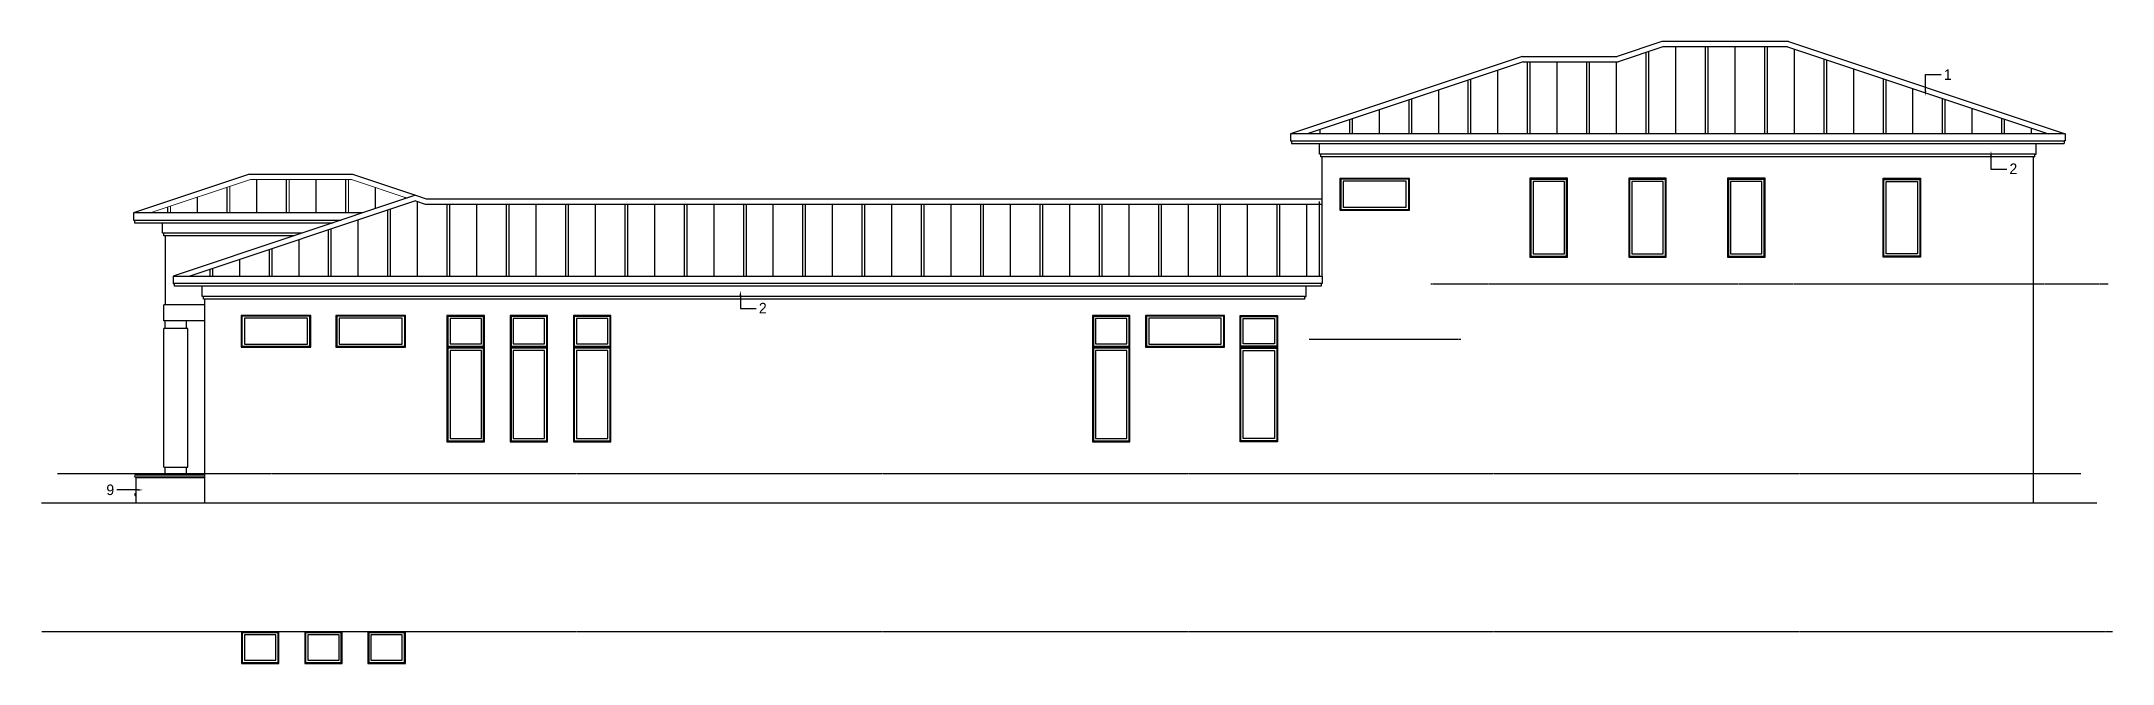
# Model space of a CAD drawing. Header units: inches. Extents: x 0 to 22102, y -19958 to 0.
# Drawn here: x 20449 to 22021, y -8521 to -8049 of the extents above; entities that cross this region are included whole.
import ezdxf
from ezdxf import colors
from ezdxf.entities.mleader import LeaderData, LeaderLine
from ezdxf.math import Vec2, Vec3

# ---------------------------------------------------------------- set-up
doc = ezdxf.new("R2010")
doc.units = ezdxf.units.IN
doc.header["$MEASUREMENT"] = 0
doc.linetypes.add('CENTER', pattern=[2, 1.25, -0.25, 0.25, -0.25])
doc.layers.add('1', color=1, linetype='Continuous', lineweight=0)
for name, color, linetype in [('2', 2, 'Continuous'), ('3', 3, 'Continuous'), ('4', 4, 'Continuous'), ('5', 5, 'Continuous'), ('6', 6, 'Continuous'), ('8', 8, 'Continuous'), ('FINISHED FLOOR', 5, 'CENTER'), ('KEY', 3, 'Continuous')]:
    doc.layers.add(name, color=color, linetype=linetype)

# ---------------------------------------------------------------- blocks, each defined once
blk = doc.blocks.new('CW15')
for p, q in [((28.4, 59.9), (0, 59.9)), ((0, 59.9), (0, 0)), ((28.4, 0), (28.4, 59.9)), ((0, 0), (28.4, 0))]:
    blk.add_line(p, q)
at = {"color": 5}
for p, q in [((27.8, 59.1), (0.6, 59.1)), ((0.6, 59.1), (0.6, 0.8)), ((26.1, 57.4), (2.3, 57.4)), ((2.3, 57.4), (2.3, 2.5)), ((26.1, 2.5), (26.1, 57.4)), ((27.8, 0.8), (27.8, 59.1)), ((0.6, 0.8), (27.8, 0.8)), ((2.3, 2.5), (26.1, 2.5))]:
    blk.add_line(p, q, dxfattribs=at)
blk = doc.blocks.new('CW16')
for p, q in [((28.4, 71.9), (0, 71.9)), ((0, 71.9), (0, 0)), ((28.4, 0), (28.4, 71.9)), ((0, 0), (28.4, 0))]:
    blk.add_line(p, q)
at = {"color": 5}
for p, q in [((27.8, 71.1), (0.6, 71.1)), ((0.6, 71.1), (0.6, 0.8)), ((26.1, 69.4), (2.3, 69.4)), ((2.3, 69.4), (2.3, 2.5)), ((26.1, 2.5), (26.1, 69.4)), ((27.8, 0.8), (27.8, 71.1)), ((0.6, 0.8), (27.8, 0.8)), ((2.3, 2.5), (26.1, 2.5))]:
    blk.add_line(p, q, dxfattribs=at)
blk = doc.blocks.new('CW12')
for p, q in [((28.4, 24.1), (0, 24.1)), ((0, 24.1), (0, 0)), ((28.4, 0), (28.4, 24.1)), ((0, 0), (28.4, 0))]:
    blk.add_line(p, q)
at = {"color": 5}
for p, q in [((27.8, 23.3), (0.6, 23.3)), ((0.6, 23.3), (0.6, 0.8)), ((26.1, 21.7), (2.3, 21.7)), ((2.3, 21.7), (2.3, 2.5)), ((26.1, 2.5), (26.1, 21.7)), ((27.8, 0.8), (27.8, 23.3)), ((0.6, 0.8), (27.8, 0.8)), ((2.3, 2.5), (26.1, 2.5))]:
    blk.add_line(p, q, dxfattribs=at)
blk = doc.blocks.new('A51')
blk.add_lwpolyline([(59.9, 0), (59.9, 24.1), (0, 24.1), (0, 0)], close=True)
at = {"color": 5}
for points in [[(59.3, 0.6), (59.3, 23.5), (0.6, 23.5), (0.6, 0.6)], [(57.4, 2.3), (57.4, 21.9), (2.5, 21.9), (2.5, 2.3)]]:
    blk.add_lwpolyline(points, close=True, dxfattribs=at)
blk = doc.blocks.new('A451')
blk.add_lwpolyline([(52.8, 0), (52.8, 24.1), (0, 24.1), (0, 0)], close=True)
at = {"color": 5}
for points in [[(52.2, 0.6), (52.2, 23.5), (0.6, 23.5), (0.6, 0.6)], [(50.3, 2.3), (50.3, 21.9), (2.5, 21.9), (2.5, 2.3)]]:
    blk.add_lwpolyline(points, close=True, dxfattribs=at)

msp = doc.modelspace()

# ---------------------------------------------------------------- hatches: boundary and pattern name
at = {"layer": '1'}
h = msp.add_hatch(dxfattribs=at)
h.set_pattern_fill('ANSI31', color=256, scale=360, angle=45)
h.set_pattern_definition([(90, (20727.304, -8149.75), (-45, 0), [])])
h.paths.add_polyline_path([(20684.65529, -8153.53452), (20607.95351, -8153.53452), (20532.27201, -8178.76168), (20693.36682, -8178.84704), (20726.97985, -8167.6427)])
at = {"layer": '2'}
h = msp.add_hatch(dxfattribs=at)
h.set_pattern_fill('ANSI31', color=256, scale=180, angle=45)
h.set_pattern_definition([(90, (21847.304, -8073.084), (-22.5, 0), [])])
h.paths.add_polyline_path([(21774.65529, -8052.86785), (21679.95351, -8052.86785), (21645.95351, -8064.20118), (21573.95351, -8064.20118), (21409.95351, -8118.86785), (21971.67617, -8118.54148)])
h = msp.add_hatch(dxfattribs=at)
h.set_pattern_fill('ANSI31', color=256, scale=180, angle=45)
h.set_pattern_definition([(90, (20667.304, -8187.75), (-22.5, 0), [])])
h.paths.add_polyline_path([(21437.3044, -8226.41755), (21437.3044, -8226.86785), (21438.65529, -8226.86785)])
h.paths.add_polyline_path([(21419.3044, -8172.20118), (20740.65529, -8172.20118), (20733.3044, -8169.75089), (20561.95351, -8226.86785), (21421.3044, -8226.86785), (21421.3044, -8221.08422), (21419.3044, -8220.41755)])
at = {"layer": '3'}
h = msp.add_hatch(dxfattribs=at)
h.set_pattern_fill('ANSI31', color=256, scale=360, angle=45)
h.set_pattern_definition([(90, (21849.304, -8073.084), (-45, 0), [])])
h.paths.add_polyline_path([(21774.65529, -8052.86785), (21679.95351, -8052.86785), (21645.95351, -8064.20118), (21573.95351, -8064.20118), (21409.95351, -8118.86785), (21971.67617, -8118.54148)])
h = msp.add_hatch(dxfattribs=at)
h.set_pattern_fill('ANSI31', color=256, scale=360, angle=45)
h.set_pattern_definition([(90, (20669.304, -8187.75), (-45, 0), [])])
h.paths.add_polyline_path([(21437.3044, -8226.41755), (21437.3044, -8226.86785), (21438.65529, -8226.86785)])
h.paths.add_polyline_path([(21419.3044, -8172.20118), (20740.65529, -8172.20118), (20733.3044, -8169.75089), (20561.95351, -8226.86785), (21421.3044, -8226.86785), (21421.3044, -8221.08422), (21419.3044, -8220.41755)])
at = {"layer": '8'}
h = msp.add_hatch(dxfattribs=at)
h.set_pattern_fill('ANSI31', color=256, scale=180, angle=45)
h.set_pattern_definition([(90, (20725.304, -8149.75), (-22.5, 0), [])])
h.paths.add_polyline_path([(20684.65529, -8153.53452), (20607.95351, -8153.53452), (20532.27201, -8178.76168), (20693.36682, -8178.84704), (20726.97985, -8167.6427)])

# ---------------------------------------------------------------- linework, layer by layer
msp.add_line((20449.3044, -8398.69703), (22009.3044, -8398.69703))
at = {"layer": '1'}
for p, q in [((20607.95351, -8153.53452), (20531.95351, -8178.86785)), ((20607.95351, -8153.53452), (20684.65529, -8153.53452)), ((20684.65529, -8153.53452), (20726.97985, -8167.6427))]:
    msp.add_line(p, q, dxfattribs=at)
at = {"layer": '3'}
for p, q in [((21573.95351, -8064.20118), (21409.95351, -8118.86785)), ((21573.95351, -8064.20118), (21645.95351, -8064.20118)), ((21679.95351, -8052.86785), (21645.95351, -8064.20118)), ((21774.65529, -8052.86785), (21679.95351, -8052.86785)), ((21774.65529, -8052.86785), (21972.65529, -8118.86785)), ((20607.3044, -8149.53452), (20519.3044, -8178.86785)), ((20607.3044, -8149.53452), (20685.3044, -8149.53452)), ((20685.3044, -8149.53452), (20733.3044, -8165.53452)), ((20733.3044, -8169.75089), (20561.95351, -8226.86785)), ((20733.3044, -8169.75089), (20740.65529, -8172.20118)), ((20740.65529, -8172.20118), (21421.3044, -8172.20118)), ((21419.3044, -8226.86785), (21419.3044, -8170.20118)), ((20693.3044, -8178.86785), (20519.3044, -8178.86785)), ((20519.3044, -8178.86785), (20519.3044, -8184.36785)), ((20519.3044, -8184.36785), (20520.0544, -8184.36785)), ((20520.0544, -8184.36785), (20520.0544, -8186.36785)), ((20520.0544, -8186.36785), (20670.8044, -8186.36785)), ((20541.3044, -8194.36785), (20541.3044, -8186.36785)), ((20542.3044, -8194.36785), (20541.3044, -8194.36785)), ((20542.3044, -8196.36785), (20542.3044, -8194.36785)), ((20640.8044, -8196.36785), (20542.3044, -8196.36785)), ((20543.3044, -8196.36785), (20543.3044, -8248.69703)), ((20573.3044, -8248.69703), (20542.3044, -8248.69703)), ((20542.3044, -8260.69703), (20542.3044, -8248.69703)), ((20573.3044, -8260.69703), (20542.3044, -8260.69703)), ((20560.3044, -8266.69703), (20542.3044, -8266.69703)), ((20542.3044, -8371.69703), (20542.3044, -8266.69703)), ((20543.3044, -8266.69703), (20543.3044, -8260.69703)), ((20559.3044, -8266.69703), (20559.3044, -8260.69703)), ((20560.3044, -8371.69703), (20560.3044, -8266.69703)), ((20573.3044, -8377.69703), (20520.8044, -8377.69703)), ((20542.3044, -8371.69703), (20560.3044, -8371.69703)), ((20543.3044, -8377.69703), (20543.3044, -8371.69703)), ((20559.3044, -8377.69703), (20559.3044, -8371.69703)), ((20520.8044, -8379.19703), (20520.8044, -8379.69703)), ((20520.8044, -8379.69703), (20521.3044, -8379.69703)), ((20521.3044, -8391.69703), (20520.8044, -8391.69703)), ((20520.8044, -8393.19703), (20520.8044, -8393.69703)), ((20520.8044, -8393.69703), (20521.3044, -8393.69703)), ((20521.3044, -8379.69703), (20573.3044, -8379.69703)), ((20521.3044, -8398.69703), (20521.3044, -8379.69703))]:
    msp.add_line(p, q, dxfattribs=at)
for centre in [(20520.8044, -8378.44703), (20520.8044, -8392.44703)]:
    msp.add_arc(centre, 0.75, 90, 270, dxfattribs=at)
at = {"layer": '5'}
for p, q in [((21398.0544, -8124.36785), (21984.5544, -8124.36785)), ((21962.3044, -8134.36785), (21420.3044, -8134.36785)), ((20520.0544, -8184.36785), (20676.8044, -8184.36785)), ((20646.8044, -8194.36785), (20542.3044, -8194.36785)), ((21420.5544, -8232.36785), (20550.0544, -8232.36785)), ((21408.3044, -8242.36785), (20572.3044, -8242.36785)), ((20520.8044, -8379.19703), (20573.3044, -8379.19703))]:
    msp.add_line(p, q, dxfattribs=at)
at = {"layer": '6'}
for p, q in [((21573.3044, -8060.20118), (21397.3044, -8118.86785)), ((21573.3044, -8060.20118), (21645.3044, -8060.20118)), ((21679.3044, -8048.86785), (21645.3044, -8060.20118)), ((21775.3044, -8048.86785), (21679.3044, -8048.86785)), ((21775.3044, -8048.86785), (21985.3044, -8118.86785)), ((21985.3044, -8118.86785), (21397.3044, -8118.86785)), ((21397.3044, -8118.86785), (21397.3044, -8124.36785)), ((21397.3044, -8124.36785), (21398.0544, -8124.36785)), ((21398.0544, -8124.36785), (21398.0544, -8126.36785)), ((21398.0544, -8126.36785), (21984.5544, -8126.36785)), ((21419.3044, -8134.36785), (21419.3044, -8126.36785)), ((21963.3044, -8134.36785), (21963.3044, -8126.36785)), ((21985.3044, -8124.36785), (21984.5544, -8124.36785)), ((21984.5544, -8124.36785), (21984.5544, -8126.36785)), ((21985.3044, -8118.86785), (21985.3044, -8124.36785)), ((21420.3044, -8134.36785), (21419.3044, -8134.36785)), ((21420.3044, -8136.36785), (21420.3044, -8134.36785)), ((21962.3044, -8136.36785), (21420.3044, -8136.36785)), ((21421.3044, -8226.86785), (21421.3044, -8136.36785)), ((21961.3044, -8398.69703), (21961.3044, -8136.36785)), ((21962.3044, -8134.36785), (21963.3044, -8134.36785)), ((21962.3044, -8136.36785), (21962.3044, -8134.36785)), ((20733.3044, -8165.53452), (20549.3044, -8226.86785)), ((20733.3044, -8165.53452), (20741.3044, -8168.20118)), ((20741.3044, -8168.20118), (21421.3044, -8168.20118)), ((20549.3044, -8226.86785), (20549.3044, -8232.36785)), ((20549.3044, -8226.86785), (21421.3044, -8226.86785)), ((20549.3044, -8232.36785), (20550.0544, -8232.36785)), ((20550.0544, -8232.36785), (20550.0544, -8234.36785)), ((21420.5544, -8234.36785), (20550.0544, -8234.36785)), ((20571.3044, -8242.36785), (20571.3044, -8234.36785)), ((21409.3044, -8242.36785), (21409.3044, -8234.36785)), ((21421.3044, -8232.36785), (21420.5544, -8232.36785)), ((21420.5544, -8232.36785), (21420.5544, -8234.36785)), ((21421.3044, -8226.86785), (21421.3044, -8232.36785)), ((20572.3044, -8242.36785), (20571.3044, -8242.36785)), ((20572.3044, -8244.36785), (20572.3044, -8242.36785)), ((21408.3044, -8244.36785), (20572.3044, -8244.36785)), ((20573.3044, -8398.69703), (20573.3044, -8244.36785)), ((21408.3044, -8242.36785), (21409.3044, -8242.36785)), ((21408.3044, -8244.36785), (21408.3044, -8242.36785))]:
    msp.add_line(p, q, dxfattribs=at)
at = {"layer": 'FINISHED FLOOR'}
for p, q in [((21503.75509, -8232.69703), (22017.91675, -8232.69703)), ((21411.48936, -8274.69703), (21526.9365, -8274.69703)), ((21997.3044, -8376.69703), (20461.3044, -8376.69703)), ((22021.3044, -8496.69703), (20449.3044, -8496.69703))]:
    msp.add_line(p, q, dxfattribs=at)

# ---------------------------------------------------------------- block references
at = {"layer": '4'}
for p in [(20601.1169, -8520.69703), (20649.1169, -8520.69703), (20697.1169, -8520.69703)]:
    msp.add_blockref('CW12', p, dxfattribs=at)
at = {"layer": '6'}
for name, p in [('A451', (21434.89815, -8176.82203)), ('CW15', (21579.1169, -8212.57203)), ('CW15', (21654.1169, -8212.57203)), ('CW15', (21729.1169, -8212.57203)), ('A451', (20600.8669, -8280.69703)), ('A451', (20672.8669, -8280.69703)), ('CW12', (20757.1169, -8280.69703)), ('CW12', (20805.1169, -8280.69703)), ('CW12', (20853.1169, -8280.69703)), ('CW12', (21247.1169, -8280.69703)), ('A51', (21287.3669, -8280.69703)), ('CW16', (20757.1169, -8352.57203)), ('CW16', (20805.1169, -8352.57203)), ('CW16', (20853.1169, -8352.57203)), ('CW16', (21247.1169, -8352.57203))]:
    msp.add_blockref(name, p, dxfattribs=at)
at = {"layer": '6', "xscale": -1}
for name, p in [('CW15', (21875.4919, -8212.57203)), ('CW12', (21387.4919, -8280.69703)), ('CW16', (21387.4919, -8352.57203))]:
    msp.add_blockref(name, p, dxfattribs=at)

# ---------------------------------------------------------------- leaders
at = {"layer": 'KEY'}
ml = msp.add_multileader_mtext('Standard', dxfattribs=at)
ml.set_content('1', color=256)
ml.set_leader_properties()
ml.build(insert=Vec2(0, 0))
ml.multileader.update_dxf_attribs({"has_text_frame": 1, "text_left_attachment_type": 2, "text_right_attachment_type": 2, "dogleg_length": 12})
ctx = ml.context
ctx.base_point, ctx.char_height, ctx.plane_origin = Vec3(21891.28189, -8074.02582), 8, Vec3(21879.28189, -8078.24522)
ctx.left_attachment, ctx.right_attachment = 2, 2
notes = []
notes.append((ctx, [(0, (1, 1, 0), (21879.28189, -8074.02582), (1, 0), 12, [(0, [(21879.28189, -8090.24522)], 0, [])])]))
ctx.mtext.insert, ctx.mtext.flow_direction = Vec3(21893.28189, -8070.02582), 5
ml = msp.add_multileader_mtext('Standard', dxfattribs=at)
ml.set_content('2', color=256)
ml.set_leader_properties()
ml.build(insert=Vec2(0, 0))
ml.multileader.update_dxf_attribs({"has_text_frame": 1, "text_left_attachment_type": 2, "text_right_attachment_type": 2, "dogleg_length": 12})
ctx = ml.context
ctx.base_point, ctx.char_height, ctx.plane_origin = Vec3(21941.02046, -8145.6275), 8, Vec3(21929.02046, -8161.8469)
ctx.left_attachment, ctx.right_attachment = 2, 2
notes.append((ctx, [(0, (1, 1, 0), (21929.02046, -8145.6275), (1, 0), 12, [(0, [(21929.02046, -8131.66912)], 0, [])])]))
ctx.mtext.insert, ctx.mtext.flow_direction = Vec3(21943.02046, -8141.41819), 5
ml = msp.add_multileader_mtext('Standard', dxfattribs=at)
ml.set_content('2', color=256)
ml.set_leader_properties()
ml.build(insert=Vec2(0, 0))
ml.multileader.update_dxf_attribs({"has_text_frame": 1, "text_left_attachment_type": 2, "text_right_attachment_type": 2, "dogleg_length": 12})
ctx = ml.context
ctx.base_point, ctx.char_height, ctx.plane_origin = Vec3(20991.84556, -8251.34872), 8, Vec3(20979.84556, -8267.56811)
ctx.left_attachment, ctx.right_attachment = 2, 2
notes.append((ctx, [(0, (1, 1, 0), (20979.84556, -8251.34872), (1, 0), 12, [(0, [(20979.84556, -8237.70047)], 0, [])])]))
ctx.mtext.insert, ctx.mtext.flow_direction = Vec3(20993.84556, -8247.1394), 5
ml = msp.add_multileader_mtext('Standard', dxfattribs=at)
ml.set_content('9', color=256)
ml.set_leader_properties()
ml.build(insert=Vec2(0, 0))
ml.multileader.update_dxf_attribs({"has_text_frame": 1, "text_left_attachment_type": 2, "text_right_attachment_type": 2, "dogleg_length": 12})
ctx = ml.context
ctx.base_point, ctx.char_height, ctx.plane_origin = Vec3(20497.20397, -8389.03807), 8, Vec3(20520.00376, -8405.25746)
ctx.left_attachment, ctx.right_attachment, ctx.text_align_type = 2, 2, 2
notes.append((ctx, [(0, (1, 1, 0), (20508.00376, -8389.03807), (-1, 0), 1.46646, [(0, [(20526.47438, -8389.03807)], 0, [])])]))
ctx.mtext.insert, ctx.mtext.alignment, ctx.mtext.flow_direction = Vec3(20504.5373, -8384.90043), 3, 5
for ctx, leaders in notes:
    for number, flags, end, landing, length, lines in leaders:
        leader = LeaderData()
        leader.index, (leader.has_last_leader_line, leader.has_dogleg_vector, leader.attachment_direction) = number, flags
        leader.last_leader_point, leader.dogleg_vector, leader.dogleg_length = Vec3(end), Vec3(landing), length
        for number, points, colour, breaks in lines:
            line = LeaderLine()
            line.index, line.vertices, line.color, line.breaks = number, Vec3.list(points), colors.encode_raw_color(colour), breaks
            leader.lines.append(line)
        ctx.leaders.append(leader)

doc.saveas('drawing.dxf')
